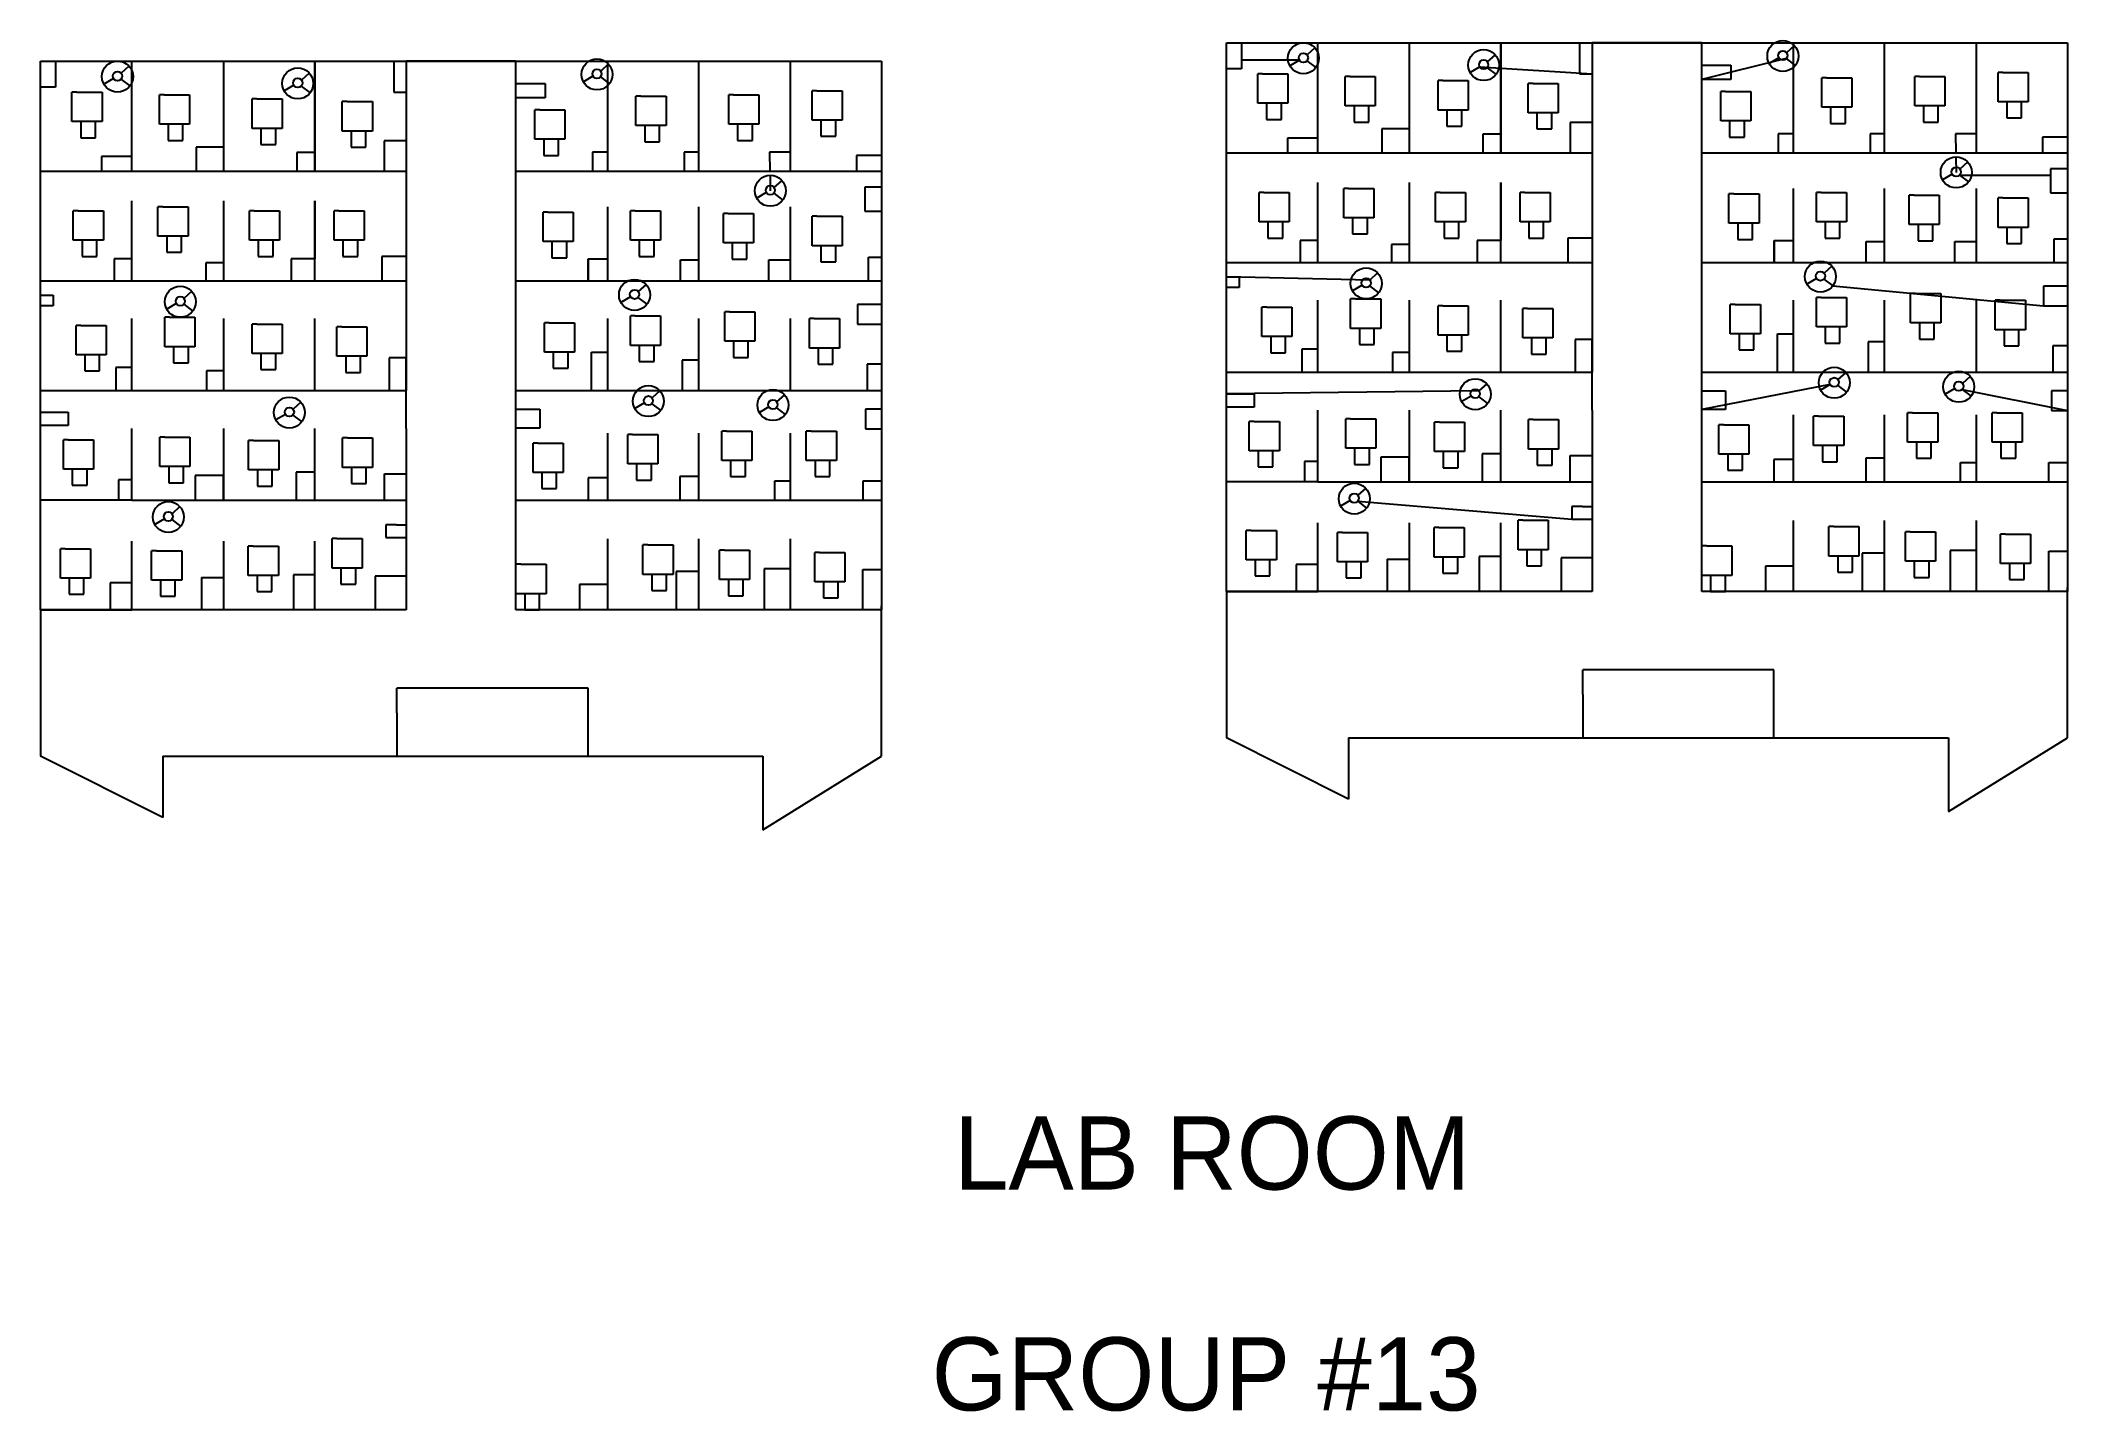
# Model space of a CAD drawing. Header units: inches. Extents: x -283 to 383, y -369 to 81.
import ezdxf

# ---------------------------------------------------------------- set-up
doc = ezdxf.new("R2010")
doc.units = ezdxf.units.IN
doc.header["$MEASUREMENT"] = 0

msp = doc.modelspace()

# ---------------------------------------------------------------- texts
at = {"color": 2, "insert": (17.27, -271.94), "char_height": 24, "width": 221.8315, "attachment_point": 1}
msp.add_mtext('LAB ROOM', dxfattribs=at)
at = {"color": 1, "insert": (9.89, -344.41), "char_height": 24, "width": 420.7631, "attachment_point": 1}
msp.add_mtext('GROUP #13', dxfattribs=at)

# ---------------------------------------------------------------- linework, layer by layer
for p, q in [((106.64, 80.31), (382.64, 80.31)), ((106.64, -99.69), (106.64, 80.31)), ((106.64, 80.31), (111.54, 80.31)), ((106.64, 80.31), (222.56, 80.31)), ((111.54, 80.31), (111.54, 71.79)), ((136.64, 44.31), (136.64, 80.31)), ((166.64, 80.31), (166.64, 44.31)), ((196.64, 44.31), (196.64, 80.31)), ((196.64, 80.31), (196.64, 44.31)), ((222.56, 80.31), (222.56, 70.21)), ((262.64, 80.31), (226.64, 80.31)), ((226.64, 80.31), (226.64, -27.69)), ((262.64, -99.69), (262.64, 80.31)), ((262.64, 80.31), (292.64, 80.31)), ((292.64, 80.31), (292.64, 44.31)), ((322.64, 44.31), (322.64, 80.31)), ((352.64, 80.31), (352.64, 44.31)), ((382.64, 80.31), (382.64, -99.69)), ((-282.52, 74.29), (-6.52, 74.29)), ((-282.52, -105.71), (-282.52, 74.29)), ((-282.52, 74.29), (-277.62, 74.29)), ((-282.52, 74.29), (-166.6, 74.29)), ((-277.62, 74.29), (-277.62, 65.77)), ((-252.52, 38.29), (-252.52, 74.29)), ((-222.52, 74.29), (-222.52, 38.29)), ((-192.52, 74.29), (-192.52, 38.29)), ((-192.52, 38.29), (-192.52, 74.29)), ((-166.6, 74.29), (-166.6, 64.19)), ((-126.52, 74.29), (-162.52, 74.29)), ((-162.52, 74.29), (-162.52, -33.71)), ((-126.52, -105.71), (-126.52, 74.29)), ((-126.52, 74.29), (-96.52, 74.29)), ((-96.15, 73.42), (-98.71, 71.1)), ((-96.52, 74.29), (-96.52, 38.29)), ((-66.52, 38.29), (-66.52, 74.29)), ((-36.52, 74.29), (-36.52, 38.29)), ((-6.52, 74.29), (-6.52, -105.71)), ((130.59, 74.68), (127.44, 72.84)), ((133.03, 74.43), (135.96, 72.22)), ((135.67, 78.7), (133.11, 76.38)), ((194.83, 76.46), (192.26, 74.14)), ((287.93, 75.42), (284.78, 73.57)), ((290.37, 75.17), (293.3, 72.95)), ((293.01, 79.43), (290.45, 77.11)), ((-258.58, 68.67), (-261.73, 66.82)), ((-256.14, 68.42), (-253.2, 66.21)), ((-253.5, 72.69), (-256.06, 70.37)), ((-194.34, 70.45), (-196.9, 68.13)), ((-126.52, 67.04), (-116.94, 67.04)), ((-116.94, 67.04), (-116.94, 62.34)), ((-101.23, 69.4), (-104.38, 67.56)), ((-98.79, 69.15), (-95.86, 66.94)), ((111.54, 71.79), (106.64, 71.79)), ((116.94, 60.53), (116.94, 70.2)), ((118.52, 70.2), (116.94, 70.2)), ((118.52, 70.2), (126.81, 70.2)), ((126.81, 70.2), (126.81, 60.53)), ((145.62, 59.64), (145.62, 69.3)), ((147.2, 69.3), (145.62, 69.3)), ((147.2, 69.3), (155.49, 69.3)), ((155.49, 69.3), (155.49, 59.64)), ((176.1, 58.29), (176.1, 67.96)), ((177.68, 67.96), (176.1, 67.96)), ((177.68, 67.96), (185.97, 67.96)), ((185.97, 67.96), (185.97, 58.29)), ((189.75, 72.45), (186.59, 70.6)), ((192.18, 72.19), (195.12, 69.98)), ((205.68, 57.4), (205.68, 67.06)), ((207.25, 67.06), (205.68, 67.06)), ((207.25, 67.06), (215.55, 67.06)), ((215.55, 67.06), (215.55, 57.4)), ((222.56, 70.21), (226.64, 70.21)), ((262.64, 73.05), (272.22, 73.05)), ((272.22, 68.35), (262.64, 68.35)), ((272.22, 73.05), (272.22, 68.35)), ((302.03, 59.19), (302.03, 68.85)), ((303.61, 68.85), (302.03, 68.85)), ((303.61, 68.85), (311.9, 68.85)), ((311.9, 68.85), (311.9, 59.19)), ((332.51, 59.64), (332.51, 69.3)), ((334.09, 69.3), (332.51, 69.3)), ((334.09, 69.3), (342.38, 69.3)), ((342.38, 69.3), (342.38, 59.64)), ((359.85, 60.98), (359.85, 70.64)), ((361.43, 70.64), (359.85, 70.64)), ((361.43, 70.64), (369.72, 70.64)), ((369.72, 70.64), (369.72, 60.98)), ((-277.62, 65.77), (-282.52, 65.77)), ((-272.23, 54.52), (-272.23, 64.18)), ((-270.65, 64.18), (-272.23, 64.18)), ((-270.65, 64.18), (-262.35, 64.18)), ((-262.35, 64.18), (-262.35, 54.52)), ((-243.54, 53.62), (-243.54, 63.29)), ((-241.96, 63.29), (-243.54, 63.29)), ((-241.96, 63.29), (-233.67, 63.29)), ((-233.67, 63.29), (-233.67, 53.62)), ((-213.07, 52.28), (-213.07, 61.94)), ((-211.49, 61.94), (-213.07, 61.94)), ((-211.49, 61.94), (-203.2, 61.94)), ((-203.2, 61.94), (-203.2, 52.28)), ((-199.42, 66.43), (-202.57, 64.58)), ((-196.98, 66.18), (-194.04, 63.97)), ((-183.49, 51.38), (-183.49, 61.05)), ((-181.91, 61.05), (-183.49, 61.05)), ((-181.91, 61.05), (-173.62, 61.05)), ((-173.62, 61.05), (-173.62, 51.38)), ((-166.6, 64.19), (-162.52, 64.19)), ((-116.94, 62.34), (-126.52, 62.34)), ((-87.13, 53.18), (-87.13, 62.84)), ((-85.55, 62.84), (-87.13, 62.84)), ((-85.55, 62.84), (-77.26, 62.84)), ((-77.26, 62.84), (-77.26, 53.18)), ((-56.65, 53.62), (-56.65, 63.29)), ((-55.08, 63.29), (-56.65, 63.29)), ((-55.08, 63.29), (-46.78, 63.29)), ((-46.78, 63.29), (-46.78, 53.62)), ((-29.32, 54.97), (-29.32, 64.63)), ((-27.74, 64.63), (-29.32, 64.63)), ((-27.74, 64.63), (-19.44, 64.63)), ((-19.44, 64.63), (-19.44, 54.97)), ((126.81, 60.53), (116.94, 60.53)), ((116.94, 60.53), (116.94, 60.53)), ((119.83, 60.53), (119.83, 55.24)), ((124.68, 55.24), (124.68, 60.53)), ((268.87, 54.71), (268.87, 64.38)), ((270.45, 64.38), (268.87, 64.38)), ((270.45, 64.38), (278.74, 64.38)), ((278.74, 64.38), (278.74, 54.71)), ((369.72, 60.98), (359.85, 60.98)), ((359.85, 60.98), (359.85, 60.98)), ((362.74, 60.98), (362.74, 55.69)), ((367.59, 55.69), (367.59, 60.98)), ((-262.35, 54.52), (-272.23, 54.52)), ((-272.23, 54.52), (-272.23, 54.52)), ((-269.34, 54.52), (-269.34, 49.23)), ((-264.48, 49.23), (-264.48, 54.52)), ((-233.67, 53.62), (-243.54, 53.62)), ((-243.54, 53.62), (-243.54, 53.62)), ((-240.65, 53.62), (-240.65, 48.33)), ((-235.8, 48.33), (-235.8, 53.62)), ((-120.3, 48.7), (-120.3, 58.36)), ((-118.72, 58.36), (-120.3, 58.36)), ((-118.72, 58.36), (-110.42, 58.36)), ((-110.42, 58.36), (-110.42, 48.7)), ((-46.78, 53.62), (-56.65, 53.62)), ((-56.65, 53.62), (-56.65, 53.62)), ((-53.77, 53.62), (-53.77, 48.33)), ((-48.91, 48.33), (-48.91, 53.62)), ((-19.44, 54.97), (-29.32, 54.97)), ((-29.32, 54.97), (-29.32, 54.97)), ((-26.43, 54.97), (-26.43, 49.68)), ((-21.57, 49.68), (-21.57, 54.97)), ((119.83, 55.24), (124.68, 55.24)), ((155.49, 59.64), (145.62, 59.64)), ((145.62, 59.64), (145.62, 59.64)), ((148.51, 59.64), (148.51, 54.35)), ((148.51, 54.35), (153.36, 54.35)), ((153.36, 54.35), (153.36, 59.64)), ((185.97, 58.29), (176.1, 58.29)), ((176.1, 58.29), (176.1, 58.29)), ((178.98, 58.29), (178.98, 53)), ((183.84, 53), (183.84, 58.29)), ((215.55, 57.4), (205.68, 57.4)), ((205.68, 57.4), (205.68, 57.4)), ((208.56, 57.4), (208.56, 52.11)), ((213.42, 52.11), (213.42, 57.4)), ((226.64, 54.18), (219.42, 54.18)), ((219.42, 54.18), (219.42, 44.31)), ((278.74, 54.71), (268.87, 54.71)), ((268.87, 54.71), (268.87, 54.71)), ((271.76, 54.71), (271.76, 49.42)), ((276.61, 49.42), (276.61, 54.71)), ((311.9, 59.19), (302.03, 59.19)), ((302.03, 59.19), (302.03, 59.19)), ((304.92, 59.19), (304.92, 53.9)), ((304.92, 53.9), (309.77, 53.9)), ((309.77, 53.9), (309.77, 59.19)), ((342.38, 59.64), (332.51, 59.64)), ((332.51, 59.64), (332.51, 59.64)), ((335.4, 59.64), (335.4, 54.35)), ((335.4, 54.35), (340.25, 54.35)), ((340.25, 54.35), (340.25, 59.64)), ((362.74, 55.69), (367.59, 55.69)), ((-269.34, 49.23), (-264.48, 49.23)), ((-240.65, 48.33), (-235.8, 48.33)), ((-203.2, 52.28), (-213.07, 52.28)), ((-213.07, 52.28), (-213.07, 52.28)), ((-210.18, 52.28), (-210.18, 46.99)), ((-210.18, 46.99), (-205.33, 46.99)), ((-205.33, 46.99), (-205.33, 52.28)), ((-173.62, 51.38), (-183.49, 51.38)), ((-183.49, 51.38), (-183.49, 51.38)), ((-180.6, 51.38), (-180.6, 46.09)), ((-175.75, 46.09), (-175.75, 51.38)), ((-162.52, 48.16), (-169.75, 48.16)), ((-169.75, 48.16), (-169.75, 38.29)), ((-110.42, 48.7), (-120.3, 48.7)), ((-120.3, 48.7), (-120.3, 48.7)), ((-117.41, 48.7), (-117.41, 43.41)), ((-112.55, 43.41), (-112.55, 48.7)), ((-77.26, 53.18), (-87.13, 53.18)), ((-87.13, 53.18), (-87.13, 53.18)), ((-84.24, 53.18), (-84.24, 47.88)), ((-84.24, 47.88), (-79.39, 47.88)), ((-79.39, 47.88), (-79.39, 53.18)), ((-53.77, 48.33), (-48.91, 48.33)), ((-26.43, 49.68), (-21.57, 49.68)), ((136.64, 49.07), (126.64, 49.07)), ((126.64, 49.07), (126.64, 44.31)), ((166.64, 52.13), (157.68, 52.13)), ((157.68, 52.13), (157.68, 44.31)), ((178.98, 53), (183.84, 53)), ((196.64, 50.43), (190.77, 50.43)), ((190.77, 50.43), (190.77, 44.31)), ((208.56, 52.11), (213.42, 52.11)), ((271.76, 49.42), (276.61, 49.42)), ((292.64, 50.5), (287.74, 50.5)), ((287.74, 50.5), (287.74, 44.31)), ((322.64, 50.5), (317.88, 50.5)), ((317.88, 50.5), (317.88, 44.31)), ((352.64, 50.5), (345.88, 50.5)), ((345.88, 50.5), (346, 44.31)), ((382.64, 49.42), (374.41, 49.42)), ((374.41, 49.42), (374.41, 44.31)), ((-252.52, 43.05), (-262.52, 43.05)), ((-262.52, 43.05), (-262.52, 38.29)), ((-222.52, 46.12), (-231.48, 46.12)), ((-231.48, 46.12), (-231.48, 38.29)), ((-192.52, 44.42), (-198.4, 44.42)), ((-198.4, 44.42), (-198.4, 38.29)), ((-180.6, 46.09), (-175.75, 46.09)), ((-117.41, 43.41), (-112.55, 43.41)), ((-96.52, 44.48), (-101.43, 44.48)), ((-101.43, 44.48), (-101.43, 38.29)), ((-66.52, 44.48), (-71.28, 44.48)), ((-71.28, 44.48), (-71.28, 38.29)), ((-36.52, 44.48), (-43.29, 44.48)), ((-43.29, 44.48), (-43.17, 38.29)), ((-6.52, 43.41), (-14.76, 43.41)), ((-14.76, 43.41), (-14.76, 38.29)), ((106.64, 8.31), (106.64, 44.31)), ((106.64, 44.31), (226.64, 44.31)), ((262.64, 44.31), (382.64, 44.31)), ((346.02, 42.92), (346.12, 37.83)), ((349.89, 41.25), (347.33, 38.93)), ((-282.52, 2.29), (-282.52, 38.29)), ((-282.52, 38.29), (-162.52, 38.29)), ((-126.52, 38.29), (-6.52, 38.29)), ((-43.14, 36.91), (-43.04, 31.82)), ((-39.27, 35.23), (-41.83, 32.92)), ((136.64, 8.31), (136.64, 34.52)), ((166.64, 34.52), (166.64, 8.31)), ((196.64, 8.31), (196.64, 34.52)), ((196.64, 34.52), (196.64, 15.48)), ((344.81, 37.23), (341.66, 35.39)), ((347.25, 36.98), (350.19, 34.77)), ((382.64, 39), (377.11, 39)), ((377.11, 39), (377.11, 31.08)), ((-252.52, 2.29), (-252.52, 28.5)), ((-222.52, 28.5), (-222.52, 2.29)), ((-192.52, 2.29), (-192.52, 28.5)), ((-192.52, 28.5), (-192.52, 9.46)), ((-44.35, 31.22), (-47.5, 29.37)), ((-41.91, 30.97), (-38.98, 28.76)), ((-6.52, 32.99), (-12.05, 32.99)), ((-12.05, 32.99), (-12.05, 25.07)), ((117.39, 21.58), (117.39, 31.25)), ((118.96, 31.25), (117.39, 31.25)), ((118.96, 31.25), (127.26, 31.25)), ((127.26, 31.25), (127.26, 21.58)), ((145.17, 22.92), (145.17, 32.59)), ((146.75, 32.59), (145.17, 32.59)), ((146.75, 32.59), (155.04, 32.59)), ((155.04, 32.59), (155.04, 22.92)), ((175.2, 21.58), (175.2, 31.25)), ((176.78, 31.25), (175.2, 31.25)), ((176.78, 31.25), (185.07, 31.25)), ((185.07, 31.25), (185.07, 21.58)), ((202.99, 21.58), (202.99, 31.25)), ((204.57, 31.25), (202.99, 31.25)), ((204.57, 31.25), (212.86, 31.25)), ((212.86, 31.25), (212.86, 21.58)), ((271.56, 21.13), (271.56, 30.8)), ((273.14, 30.8), (271.56, 30.8)), ((273.14, 30.8), (281.43, 30.8)), ((281.43, 30.8), (281.43, 21.13)), ((292.64, 32.59), (292.64, 8.31)), ((300.24, 21.58), (300.24, 31.25)), ((301.82, 31.25), (300.24, 31.25)), ((301.82, 31.25), (310.11, 31.25)), ((310.11, 31.25), (310.11, 21.58)), ((322.64, 8.31), (322.64, 32.59)), ((330.72, 20.69), (330.72, 30.35)), ((332.29, 30.35), (330.72, 30.35)), ((332.29, 30.35), (340.59, 30.35)), ((340.59, 30.35), (340.59, 20.69)), ((352.64, 32.59), (352.64, 8.31)), ((359.85, 19.79), (359.85, 29.45)), ((361.43, 29.45), (359.85, 29.45)), ((361.43, 29.45), (369.72, 29.45)), ((369.72, 29.45), (369.72, 19.79)), ((377.11, 31.08), (382.64, 31.08)), ((-271.78, 15.57), (-271.78, 25.23)), ((-270.2, 25.23), (-271.78, 25.23)), ((-270.2, 25.23), (-261.91, 25.23)), ((-261.91, 25.23), (-261.91, 15.57)), ((-243.99, 16.91), (-243.99, 26.58)), ((-242.41, 26.58), (-243.99, 26.58)), ((-242.41, 26.58), (-234.12, 26.58)), ((-234.12, 26.58), (-234.12, 16.91)), ((-213.96, 15.57), (-213.96, 25.23)), ((-212.38, 25.23), (-213.96, 25.23)), ((-212.38, 25.23), (-204.09, 25.23)), ((-204.09, 25.23), (-204.09, 15.57)), ((-186.18, 15.57), (-186.18, 25.23)), ((-184.6, 25.23), (-186.18, 25.23)), ((-184.6, 25.23), (-176.31, 25.23)), ((-176.31, 25.23), (-176.31, 15.57)), ((-117.61, 15.12), (-117.61, 24.78)), ((-116.03, 24.78), (-117.61, 24.78)), ((-116.03, 24.78), (-107.73, 24.78)), ((-107.73, 24.78), (-107.73, 15.12)), ((-96.52, 26.58), (-96.52, 2.29)), ((-88.92, 15.57), (-88.92, 25.23)), ((-87.34, 25.23), (-88.92, 25.23)), ((-87.34, 25.23), (-79.05, 25.23)), ((-79.05, 25.23), (-79.05, 15.57)), ((-66.52, 2.29), (-66.52, 26.58)), ((-58.45, 14.67), (-58.45, 24.34)), ((-56.87, 24.34), (-58.45, 24.34)), ((-56.87, 24.34), (-48.58, 24.34)), ((-48.58, 24.34), (-48.58, 14.67)), ((-36.52, 26.58), (-36.52, 2.29)), ((-29.32, 13.78), (-29.32, 23.44)), ((-27.74, 23.44), (-29.32, 23.44)), ((-27.74, 23.44), (-19.44, 23.44)), ((-19.44, 23.44), (-19.44, 13.78)), ((-12.05, 25.07), (-6.52, 25.07)), ((127.26, 21.58), (117.39, 21.58)), ((117.39, 21.58), (117.39, 21.58)), ((120.27, 21.58), (120.27, 16.29)), ((125.13, 16.29), (125.13, 21.58)), ((155.04, 22.92), (145.17, 22.92)), ((145.17, 22.92), (145.17, 22.92)), ((148.06, 22.92), (148.06, 17.63)), ((152.91, 17.63), (152.91, 22.92)), ((185.07, 21.58), (175.2, 21.58)), ((175.2, 21.58), (175.2, 21.58)), ((178.09, 21.58), (178.09, 16.29)), ((182.94, 16.29), (182.94, 21.58)), ((212.86, 21.58), (202.99, 21.58)), ((202.99, 21.58), (202.99, 21.58)), ((205.87, 21.58), (205.87, 16.29)), ((210.73, 16.29), (210.73, 21.58)), ((281.43, 21.13), (271.56, 21.13)), ((271.56, 21.13), (271.56, 21.13)), ((274.45, 21.13), (274.45, 15.84)), ((279.3, 15.84), (279.3, 21.13)), ((310.11, 21.58), (300.24, 21.58)), ((300.24, 21.58), (300.24, 21.58)), ((303.13, 21.58), (303.13, 16.29)), ((307.98, 16.29), (307.98, 21.58)), ((340.59, 20.69), (330.72, 20.69)), ((330.72, 20.69), (330.72, 20.69)), ((333.6, 20.69), (333.6, 15.4)), ((338.46, 15.4), (338.46, 20.69)), ((-261.91, 15.57), (-271.78, 15.57)), ((-271.78, 15.57), (-271.78, 15.57)), ((-268.89, 15.57), (-268.89, 10.28)), ((-264.04, 10.28), (-264.04, 15.57)), ((-234.12, 16.91), (-243.99, 16.91)), ((-243.99, 16.91), (-243.99, 16.91)), ((-241.1, 16.91), (-241.1, 11.62)), ((-236.25, 11.62), (-236.25, 16.91)), ((-204.09, 15.57), (-213.96, 15.57)), ((-213.96, 15.57), (-213.96, 15.57)), ((-211.07, 15.57), (-211.07, 10.28)), ((-206.22, 10.28), (-206.22, 15.57)), ((-176.31, 15.57), (-186.18, 15.57)), ((-186.18, 15.57), (-186.18, 15.57)), ((-183.29, 15.57), (-183.29, 10.28)), ((-178.44, 10.28), (-178.44, 15.57)), ((-107.73, 15.12), (-117.61, 15.12)), ((-117.61, 15.12), (-117.61, 15.12)), ((-114.72, 15.12), (-114.72, 9.83)), ((-109.86, 9.83), (-109.86, 15.12)), ((-79.05, 15.57), (-88.92, 15.57)), ((-88.92, 15.57), (-88.92, 15.57)), ((-86.03, 15.57), (-86.03, 10.28)), ((-81.18, 10.28), (-81.18, 15.57)), ((-48.58, 14.67), (-58.45, 14.67)), ((-58.45, 14.67), (-58.45, 14.67)), ((-55.56, 14.67), (-55.56, 9.38)), ((-50.71, 9.38), (-50.71, 14.67)), ((-19.44, 13.78), (-29.32, 13.78)), ((-29.32, 13.78), (-29.32, 13.78)), ((-26.43, 13.78), (-26.43, 8.49)), ((-21.57, 8.49), (-21.57, 13.78)), ((120.27, 16.29), (125.13, 16.29)), ((136.64, 15.48), (130.85, 15.48)), ((130.85, 15.48), (130.85, 8.31)), ((148.06, 17.63), (152.91, 17.63)), ((166.64, 14.13), (160.84, 14.13)), ((160.84, 14.13), (160.84, 8.31)), ((178.09, 16.29), (182.94, 16.29)), ((196.64, 15.48), (188.93, 15.48)), ((188.93, 15.48), (188.93, 8.31)), ((205.87, 16.29), (210.73, 16.29)), ((226.64, 16.29), (218.65, 16.29)), ((218.65, 16.29), (218.65, 8.31)), ((274.45, 15.84), (279.3, 15.84)), ((286.38, 15.46), (286.38, 8.31)), ((286.38, 8.31), (286.38, 15.46)), ((286.38, 15.46), (292.64, 15.46)), ((303.13, 16.29), (307.98, 16.29)), ((316.63, 8.31), (316.63, 15.16)), ((316.63, 15.16), (322.64, 15.16)), ((333.6, 15.4), (338.46, 15.4)), ((345.66, 8.31), (345.66, 15.16)), ((345.66, 15.16), (352.64, 15.16)), ((369.72, 19.79), (359.85, 19.79)), ((359.85, 19.79), (359.85, 19.79)), ((362.74, 19.79), (362.74, 14.5)), ((362.74, 14.5), (367.59, 14.5)), ((367.59, 14.5), (367.59, 19.79)), ((378.33, 8.31), (378.33, 16.06)), ((378.33, 16.06), (382.64, 16.06)), ((-268.89, 10.28), (-264.04, 10.28)), ((-252.52, 9.46), (-258.31, 9.46)), ((-258.31, 9.46), (-258.31, 2.29)), ((-241.1, 11.62), (-236.25, 11.62)), ((-222.52, 8.12), (-228.33, 8.12)), ((-228.33, 8.12), (-228.33, 2.29)), ((-211.07, 10.28), (-206.22, 10.28)), ((-192.52, 9.46), (-200.23, 9.46)), ((-200.23, 9.46), (-200.23, 2.29)), ((-183.29, 10.28), (-178.44, 10.28)), ((-162.52, 10.27), (-170.52, 10.27)), ((-170.52, 10.27), (-170.52, 2.29)), ((-114.72, 9.83), (-109.86, 9.83)), ((-102.78, 9.44), (-102.78, 2.29)), ((-102.78, 2.29), (-102.78, 9.44)), ((-102.78, 9.44), (-96.52, 9.44)), ((-86.03, 10.28), (-81.18, 10.28)), ((-72.54, 2.29), (-72.54, 9.14)), ((-72.54, 9.14), (-66.52, 9.14)), ((-55.56, 9.38), (-50.71, 9.38)), ((-43.5, 2.29), (-43.5, 9.14)), ((-43.5, 9.14), (-36.52, 9.14)), ((-26.43, 8.49), (-21.57, 8.49)), ((-10.84, 2.29), (-10.84, 10.05)), ((-10.84, 10.05), (-6.52, 10.05)), ((106.64, -27.69), (106.64, 8.31)), ((106.64, 8.31), (226.64, 8.31)), ((262.64, 8.31), (382.64, 8.31)), ((305.34, 7.07), (302.78, 4.75)), ((-282.52, -33.71), (-282.52, 2.29)), ((-282.52, 2.29), (-162.52, 2.29)), ((-126.52, 2.29), (-6.52, 2.29)), ((-83.82, 1.05), (-86.39, -1.27)), ((106.64, 3.6), (110.83, 3.6)), ((110.83, 0.11), (106.64, 0.11)), ((110.83, 3.6), (110.83, 0.11)), ((151.19, 0.81), (148.04, -1.03)), ((153.63, 0.56), (156.56, -1.65)), ((156.27, 4.83), (153.71, 2.51)), ((300.26, 3.05), (297.11, 1.2)), ((302.7, 2.8), (305.63, 0.59)), ((382.64, 0.48), (374.77, 0.48)), ((374.77, 0.48), (374.77, -5.98)), ((-282.52, -2.42), (-278.33, -2.42)), ((-278.33, -5.9), (-282.52, -5.9)), ((-278.33, -2.42), (-278.33, -5.9)), ((-237.97, -5.2), (-241.12, -7.05)), ((-235.53, -5.45), (-232.6, -7.66)), ((-232.89, -1.19), (-235.45, -3.51)), ((-88.91, -2.96), (-92.06, -4.81)), ((-86.47, -3.21), (-83.53, -5.42)), ((-6.52, -5.53), (-14.4, -5.53)), ((-14.4, -5.53), (-14.4, -11.99)), ((118.28, -16.03), (118.28, -6.36)), ((119.86, -6.36), (118.28, -6.36)), ((119.86, -6.36), (128.15, -6.36)), ((128.15, -6.36), (128.15, -16.03)), ((136.64, -27.69), (136.64, -4.1)), ((147.41, -13.34), (147.41, -3.68)), ((148.99, -3.68), (147.41, -3.68)), ((148.99, -3.68), (157.28, -3.68)), ((157.28, -3.68), (157.28, -13.34)), ((166.64, -4.1), (166.64, -27.69)), ((176.1, -15.58), (176.1, -5.91)), ((177.68, -5.91), (176.1, -5.91)), ((177.68, -5.91), (185.97, -5.91)), ((185.97, -5.91), (185.97, -15.58)), ((196.64, -27.69), (196.64, -4.1)), ((272, -15.13), (272, -5.47)), ((273.58, -5.47), (272, -5.47)), ((273.58, -5.47), (281.88, -5.47)), ((281.88, -5.47), (281.88, -15.13)), ((292.64, -4.1), (292.64, -27.69)), ((300.24, -12.89), (300.24, -3.23)), ((301.82, -3.23), (300.24, -3.23)), ((301.82, -3.23), (310.11, -3.23)), ((310.11, -3.23), (310.11, -12.89)), ((322.64, -27.69), (322.64, -4.1)), ((331.16, -11.55), (331.16, -1.88)), ((332.74, -1.88), (331.16, -1.88)), ((332.74, -1.88), (341.04, -1.88)), ((341.04, -1.88), (341.04, -11.55)), ((352.64, -4.1), (352.64, -27.69)), ((358.95, -13.79), (358.95, -4.12)), ((360.53, -4.12), (358.95, -4.12)), ((360.53, -4.12), (368.82, -4.12)), ((368.82, -4.12), (368.82, -13.79)), ((374.77, -5.98), (382.64, -5.98)), ((-270.88, -22.04), (-270.88, -12.38)), ((-269.3, -12.38), (-270.88, -12.38)), ((-269.3, -12.38), (-261.01, -12.38)), ((-261.01, -12.38), (-261.01, -22.04)), ((-252.52, -33.71), (-252.52, -10.11)), ((-241.75, -19.35), (-241.75, -9.69)), ((-240.17, -9.69), (-241.75, -9.69)), ((-240.17, -9.69), (-231.88, -9.69)), ((-231.88, -9.69), (-231.88, -19.35)), ((-222.52, -10.11), (-222.52, -33.71)), ((-213.07, -21.59), (-213.07, -11.93)), ((-211.49, -11.93), (-213.07, -11.93)), ((-211.49, -11.93), (-203.2, -11.93)), ((-203.2, -11.93), (-203.2, -21.59)), ((-192.52, -33.71), (-192.52, -10.11)), ((-185.28, -22.49), (-185.28, -12.82)), ((-183.7, -12.82), (-185.28, -12.82)), ((-183.7, -12.82), (-175.41, -12.82)), ((-175.41, -12.82), (-175.41, -22.49)), ((-117.16, -21.14), (-117.16, -11.48)), ((-115.58, -11.48), (-117.16, -11.48)), ((-115.58, -11.48), (-107.29, -11.48)), ((-107.29, -11.48), (-107.29, -21.14)), ((-96.52, -10.11), (-96.52, -33.71)), ((-88.92, -18.91), (-88.92, -9.24)), ((-87.34, -9.24), (-88.92, -9.24)), ((-87.34, -9.24), (-79.05, -9.24)), ((-79.05, -9.24), (-79.05, -18.91)), ((-66.52, -33.71), (-66.52, -10.11)), ((-58, -17.56), (-58, -7.9)), ((-56.42, -7.9), (-58, -7.9)), ((-56.42, -7.9), (-48.13, -7.9)), ((-48.13, -7.9), (-48.13, -17.56)), ((-36.52, -10.11), (-36.52, -33.71)), ((-30.21, -19.8), (-30.21, -10.14)), ((-28.63, -10.14), (-30.21, -10.14)), ((-28.63, -10.14), (-20.34, -10.14)), ((-20.34, -10.14), (-20.34, -19.8)), ((-14.4, -11.99), (-6.52, -11.99)), ((203.88, -16.47), (203.88, -6.81)), ((205.46, -6.81), (203.88, -6.81)), ((205.46, -6.81), (213.75, -6.81)), ((213.75, -6.81), (213.75, -16.47)), ((310.11, -12.89), (300.24, -12.89)), ((300.24, -12.89), (300.24, -12.89)), ((303.13, -12.89), (303.13, -18.18)), ((307.98, -18.18), (307.98, -12.89)), ((341.04, -11.55), (331.16, -11.55)), ((331.16, -11.55), (331.16, -11.55)), ((334.05, -11.55), (334.05, -16.84)), ((338.91, -16.84), (338.91, -11.55)), ((-231.88, -19.35), (-241.75, -19.35)), ((-241.75, -19.35), (-241.75, -19.35)), ((-238.86, -19.35), (-238.86, -24.64)), ((-234.01, -24.64), (-234.01, -19.35)), ((-79.05, -18.91), (-88.92, -18.91)), ((-88.92, -18.91), (-88.92, -18.91)), ((-86.03, -18.91), (-86.03, -24.2)), ((-81.18, -24.2), (-81.18, -18.91)), ((-48.13, -17.56), (-58, -17.56)), ((-58, -17.56), (-58, -17.56)), ((-55.11, -17.56), (-55.11, -22.85)), ((-50.26, -22.85), (-50.26, -17.56)), ((-20.34, -19.8), (-30.21, -19.8)), ((-30.21, -19.8), (-30.21, -19.8)), ((-27.32, -19.8), (-27.32, -25.09)), ((-22.47, -25.09), (-22.47, -19.8)), ((128.15, -16.03), (118.28, -16.03)), ((118.28, -16.03), (118.28, -16.03)), ((121.17, -16.03), (121.17, -21.32)), ((126.02, -21.32), (126.02, -16.03)), ((157.28, -13.34), (147.41, -13.34)), ((147.41, -13.34), (147.41, -13.34)), ((150.3, -13.34), (150.3, -18.63)), ((150.3, -18.63), (155.15, -18.63)), ((155.15, -18.63), (155.15, -13.34)), ((185.97, -15.58), (176.1, -15.58)), ((176.1, -15.58), (176.1, -15.58)), ((178.98, -15.58), (178.98, -20.87)), ((183.84, -20.87), (183.84, -15.58)), ((213.75, -16.47), (203.88, -16.47)), ((203.88, -16.47), (203.88, -16.47)), ((206.77, -16.47), (206.77, -21.76)), ((211.62, -21.76), (211.62, -16.47)), ((226.64, -16.97), (221.08, -16.97)), ((221.08, -16.97), (221.08, -27.69)), ((226.64, -27.69), (226.64, -16.97)), ((281.88, -15.13), (272, -15.13)), ((272, -15.13), (272, -15.13)), ((274.89, -15.13), (274.89, -20.42)), ((279.75, -20.42), (279.75, -15.13)), ((287.44, -27.69), (287.44, -15.13)), ((287.44, -15.13), (292.64, -15.13)), ((303.13, -18.18), (307.98, -18.18)), ((322.64, -17.76), (317.24, -17.76)), ((317.24, -17.76), (317.24, -27.69)), ((334.05, -16.84), (338.91, -16.84)), ((368.82, -13.79), (358.95, -13.79)), ((358.95, -13.79), (358.95, -13.79)), ((361.84, -13.79), (361.84, -19.08)), ((361.84, -19.08), (366.69, -19.08)), ((366.69, -19.08), (366.69, -13.79)), ((382.64, -19.08), (377.87, -19.08)), ((377.87, -19.08), (377.87, -27.69)), ((-261.01, -22.04), (-270.88, -22.04)), ((-270.88, -22.04), (-270.88, -22.04)), ((-267.99, -22.04), (-267.99, -27.33)), ((-263.14, -27.33), (-263.14, -22.04)), ((-252.52, -26.22), (-257.77, -26.22)), ((-257.77, -26.22), (-257.77, -33.71)), ((-238.86, -24.64), (-234.01, -24.64)), ((-203.2, -21.59), (-213.07, -21.59)), ((-213.07, -21.59), (-213.07, -21.59)), ((-210.18, -21.59), (-210.18, -26.88)), ((-205.33, -26.88), (-205.33, -21.59)), ((-175.41, -22.49), (-185.28, -22.49)), ((-185.28, -22.49), (-185.28, -22.49)), ((-182.39, -22.49), (-182.39, -27.78)), ((-177.54, -27.78), (-177.54, -22.49)), ((-162.52, -22.98), (-168.09, -22.98)), ((-168.09, -22.98), (-168.09, -33.71)), ((-162.52, -33.71), (-162.52, -22.98)), ((-107.29, -21.14), (-117.16, -21.14)), ((-117.16, -21.14), (-117.16, -21.14)), ((-114.27, -21.14), (-114.27, -26.44)), ((-114.27, -26.44), (-109.42, -26.44)), ((-109.42, -26.44), (-109.42, -21.14)), ((-101.72, -33.71), (-101.72, -21.14)), ((-101.72, -21.14), (-96.52, -21.14)), ((-86.03, -24.2), (-81.18, -24.2)), ((-66.52, -23.77), (-71.92, -23.77)), ((-71.92, -23.77), (-71.92, -33.71)), ((-55.11, -22.85), (-50.26, -22.85)), ((-27.32, -25.09), (-22.47, -25.09)), ((-6.52, -25.09), (-11.3, -25.09)), ((-11.3, -25.09), (-11.3, -33.71)), ((121.17, -21.32), (126.02, -21.32)), ((136.64, -20.21), (131.39, -20.21)), ((131.39, -20.21), (131.39, -27.69)), ((166.64, -21.29), (161.11, -21.29)), ((161.11, -21.29), (161.11, -27.69)), ((178.98, -20.87), (183.84, -20.87)), ((196.64, -27.69), (196.64, -20.75)), ((206.77, -21.76), (211.62, -21.76)), ((274.89, -20.42), (279.75, -20.42)), ((-267.99, -27.33), (-263.14, -27.33)), ((-222.52, -27.3), (-228.06, -27.3)), ((-228.06, -27.3), (-228.06, -33.71)), ((-210.18, -26.88), (-205.33, -26.88)), ((-192.52, -33.71), (-192.52, -26.76)), ((-182.39, -27.78), (-177.54, -27.78)), ((106.64, -63.69), (106.64, -27.69)), ((106.64, -27.69), (226.64, -27.69)), ((192.07, -31.53), (189.51, -33.85)), ((226.64, -40.22), (226.64, -27.69)), ((262.64, -27.69), (382.64, -27.69)), ((304.79, -31.8), (301.64, -33.65)), ((307.23, -32.06), (310.17, -34.27)), ((309.87, -27.79), (307.31, -30.11)), ((345.67, -33.1), (342.52, -34.95)), ((350.75, -29.09), (348.19, -31.41)), ((-282.52, -69.71), (-282.52, -33.71)), ((-282.52, -33.71), (-162.52, -33.71)), ((-197.09, -37.55), (-199.66, -39.87)), ((-162.52, -46.24), (-162.52, -33.71)), ((-126.52, -33.71), (-6.52, -33.71)), ((-126.52, -39.87), (-118.7, -39.87)), ((-118.7, -39.87), (-118.7, -46.04)), ((-84.37, -37.82), (-87.52, -39.67)), ((-81.93, -38.07), (-79, -40.28)), ((-79.29, -33.8), (-81.85, -36.12)), ((-43.49, -39.11), (-46.64, -40.96)), ((-41.05, -39.37), (-38.12, -41.58)), ((-38.41, -35.1), (-40.97, -37.42)), ((-6.52, -39.87), (-11.75, -39.87)), ((-11.75, -39.87), (-11.75, -46.33)), ((106.64, -34.82), (115.71, -34.82)), ((115.71, -39.23), (106.64, -39.23)), ((115.71, -34.82), (115.71, -39.23)), ((186.99, -35.55), (183.84, -37.39)), ((189.43, -35.8), (192.36, -38.01)), ((262.64, -33.86), (270.47, -33.86)), ((270.47, -33.86), (270.47, -40.02)), ((348.11, -33.35), (351.04, -35.56)), ((382.64, -33.86), (377.41, -33.86)), ((377.41, -33.86), (377.41, -40.32)), ((-282.52, -40.83), (-273.45, -40.83)), ((-273.45, -45.25), (-282.52, -45.25)), ((-273.45, -40.83), (-273.45, -45.25)), ((-252.52, -69.71), (-252.52, -46.24)), ((-222.52, -46.24), (-222.52, -69.71)), ((-202.18, -41.56), (-205.33, -43.41)), ((-199.74, -41.81), (-196.8, -44.02)), ((-192.52, -69.71), (-192.52, -46.24)), ((-192.52, -69.71), (-192.52, -46.24)), ((-162.52, -46.24), (-162.52, -105.71)), ((-118.7, -46.04), (-126.52, -46.04)), ((-11.75, -46.33), (-6.52, -46.33)), ((114.15, -53.52), (114.15, -43.86)), ((115.73, -43.86), (114.15, -43.86)), ((115.73, -43.86), (124.02, -43.86)), ((124.02, -43.86), (124.02, -53.52)), ((136.64, -63.69), (136.64, -40.22)), ((145.8, -52.68), (145.8, -43.02)), ((147.38, -43.02), (145.8, -43.02)), ((147.38, -43.02), (155.68, -43.02)), ((155.68, -43.02), (155.68, -52.68)), ((166.64, -40.22), (166.64, -63.69)), ((174.94, -53.8), (174.94, -44.14)), ((176.51, -44.14), (174.94, -44.14)), ((176.51, -44.14), (184.81, -44.14)), ((184.81, -44.14), (184.81, -53.8)), ((196.64, -63.69), (196.64, -40.22)), ((196.64, -63.69), (196.64, -40.22)), ((205.75, -52.96), (205.75, -43.3)), ((207.33, -43.3), (205.75, -43.3)), ((207.33, -43.3), (215.62, -43.3)), ((215.62, -43.3), (215.62, -52.96)), ((226.64, -40.22), (226.64, -99.69)), ((270.47, -40.02), (262.64, -40.02)), ((268.26, -54.61), (268.26, -44.95)), ((269.84, -44.95), (268.26, -44.95)), ((269.84, -44.95), (278.13, -44.95)), ((278.13, -44.95), (278.13, -54.61)), ((292.64, -41.72), (292.64, -63.69)), ((299.35, -51.81), (299.35, -42.15)), ((300.93, -42.15), (299.35, -42.15)), ((300.93, -42.15), (309.22, -42.15)), ((309.22, -42.15), (309.22, -51.81)), ((322.64, -63.69), (322.64, -41.72)), ((330.19, -50.68), (330.19, -41.02)), ((331.77, -41.02), (330.19, -41.02)), ((331.77, -41.02), (340.06, -41.02)), ((340.06, -41.02), (340.06, -50.68)), ((352.64, -41.72), (352.64, -63.69)), ((357.92, -50.68), (357.92, -41.02)), ((359.5, -41.02), (357.92, -41.02)), ((359.5, -41.02), (367.79, -41.02)), ((367.79, -41.02), (367.79, -50.68)), ((377.41, -40.32), (382.64, -40.32)), ((-275.01, -59.53), (-275.01, -49.87)), ((-273.43, -49.87), (-275.01, -49.87)), ((-273.43, -49.87), (-265.14, -49.87)), ((-265.14, -49.87), (-265.14, -59.53)), ((-243.36, -58.69), (-243.36, -49.03)), ((-241.78, -49.03), (-243.36, -49.03)), ((-241.78, -49.03), (-233.49, -49.03)), ((-233.49, -49.03), (-233.49, -58.69)), ((-214.23, -59.81), (-214.23, -50.15)), ((-212.65, -50.15), (-214.23, -50.15)), ((-212.65, -50.15), (-204.36, -50.15)), ((-204.36, -50.15), (-204.36, -59.81)), ((-183.42, -58.97), (-183.42, -49.31)), ((-181.84, -49.31), (-183.42, -49.31)), ((-181.84, -49.31), (-173.54, -49.31)), ((-173.54, -49.31), (-173.54, -58.97)), ((-120.91, -60.62), (-120.91, -50.96)), ((-119.33, -50.96), (-120.91, -50.96)), ((-119.33, -50.96), (-111.03, -50.96)), ((-111.03, -50.96), (-111.03, -60.62)), ((-96.52, -47.73), (-96.52, -69.71)), ((-89.81, -57.83), (-89.81, -48.16)), ((-88.23, -48.16), (-89.81, -48.16)), ((-88.23, -48.16), (-79.94, -48.16)), ((-79.94, -48.16), (-79.94, -57.83)), ((-66.52, -69.71), (-66.52, -47.73)), ((-58.97, -56.7), (-58.97, -47.03)), ((-57.39, -47.03), (-58.97, -47.03)), ((-57.39, -47.03), (-49.1, -47.03)), ((-49.1, -47.03), (-49.1, -56.7)), ((-36.52, -47.73), (-36.52, -69.71)), ((-31.24, -56.7), (-31.24, -47.03)), ((-29.66, -47.03), (-31.24, -47.03)), ((-29.66, -47.03), (-21.37, -47.03)), ((-21.37, -47.03), (-21.37, -56.7)), ((155.68, -52.68), (145.8, -52.68)), ((145.8, -52.68), (145.8, -52.68)), ((148.69, -52.68), (148.69, -57.97)), ((153.55, -57.97), (153.55, -52.68)), ((215.62, -52.96), (205.75, -52.96)), ((205.75, -52.96), (205.75, -52.96)), ((208.64, -52.96), (208.64, -58.25)), ((213.49, -58.25), (213.49, -52.96)), ((309.22, -51.81), (299.35, -51.81)), ((299.35, -51.81), (299.35, -51.81)), ((302.24, -51.81), (302.24, -57.1)), ((307.09, -57.1), (307.09, -51.81)), ((340.06, -50.68), (330.19, -50.68)), ((330.19, -50.68), (330.19, -50.68)), ((333.08, -50.68), (333.08, -55.97)), ((337.93, -55.97), (337.93, -50.68)), ((367.79, -50.68), (357.92, -50.68)), ((357.92, -50.68), (357.92, -50.68)), ((360.81, -50.68), (360.81, -55.97)), ((365.66, -55.97), (365.66, -50.68)), ((-265.14, -59.53), (-275.01, -59.53)), ((-275.01, -59.53), (-275.01, -59.53)), ((-272.12, -59.53), (-272.12, -64.82)), ((-267.27, -64.82), (-267.27, -59.53)), ((-233.49, -58.69), (-243.36, -58.69)), ((-243.36, -58.69), (-243.36, -58.69)), ((-240.47, -58.69), (-240.47, -63.99)), ((-235.62, -63.99), (-235.62, -58.69)), ((-204.36, -59.81), (-214.23, -59.81)), ((-214.23, -59.81), (-214.23, -59.81)), ((-211.34, -59.81), (-211.34, -65.1)), ((-206.49, -65.1), (-206.49, -59.81)), ((-173.54, -58.97), (-183.42, -58.97)), ((-183.42, -58.97), (-183.42, -58.97)), ((-180.53, -58.97), (-180.53, -64.27)), ((-175.67, -64.27), (-175.67, -58.97)), ((-79.94, -57.83), (-89.81, -57.83)), ((-89.81, -57.83), (-89.81, -57.83)), ((-86.93, -57.83), (-86.93, -63.12)), ((-82.07, -63.12), (-82.07, -57.83)), ((-49.1, -56.7), (-58.97, -56.7)), ((-58.97, -56.7), (-58.97, -56.7)), ((-56.08, -56.7), (-56.08, -61.99)), ((-51.23, -61.99), (-51.23, -56.7)), ((-21.37, -56.7), (-31.24, -56.7)), ((-31.24, -56.7), (-31.24, -56.7)), ((-28.35, -56.7), (-28.35, -61.99)), ((-23.5, -61.99), (-23.5, -56.7)), ((124.02, -53.52), (114.15, -53.52)), ((114.15, -53.52), (114.15, -53.52)), ((117.04, -53.52), (117.04, -58.81)), ((117.04, -58.81), (121.89, -58.81)), ((121.89, -58.81), (121.89, -53.52)), ((136.64, -56.98), (132.21, -56.98)), ((132.21, -56.98), (132.21, -63.69)), ((148.69, -57.97), (153.55, -57.97)), ((166.64, -55.64), (157.33, -55.64)), ((157.33, -55.64), (157.33, -63.69)), ((166.64, -63.69), (166.64, -55.64)), ((184.81, -53.8), (174.94, -53.8)), ((174.94, -53.8), (174.94, -53.8)), ((177.82, -53.8), (177.82, -59.09)), ((177.82, -59.09), (182.68, -59.09)), ((182.68, -59.09), (182.68, -53.8)), ((196.64, -54.56), (190.56, -54.56)), ((190.56, -54.56), (190.56, -63.69)), ((208.64, -58.25), (213.49, -58.25)), ((219.46, -63.69), (219.46, -55.1)), ((219.46, -55.1), (226.64, -55.1)), ((278.13, -54.61), (268.26, -54.61)), ((268.26, -54.61), (268.26, -54.61)), ((271.15, -54.61), (271.15, -59.9)), ((276, -59.9), (276, -54.61)), ((292.64, -56.38), (286.31, -56.38)), ((286.31, -56.38), (286.31, -63.69)), ((302.24, -57.1), (307.09, -57.1)), ((322.64, -55.97), (316.48, -55.97)), ((316.48, -55.97), (316.48, -63.69)), ((333.08, -55.97), (337.93, -55.97)), ((347.56, -63.69), (347.56, -57.31)), ((347.56, -57.31), (352.64, -57.31)), ((360.81, -55.97), (365.66, -55.97)), ((376.57, -63.69), (376.57, -57.31)), ((376.57, -57.31), (382.64, -57.31)), ((-272.12, -64.82), (-267.27, -64.82)), ((-252.52, -63), (-256.96, -63)), ((-256.96, -63), (-256.96, -69.71)), ((-240.47, -63.99), (-235.62, -63.99)), ((-222.52, -61.65), (-231.83, -61.65)), ((-231.83, -61.65), (-231.83, -69.71)), ((-222.52, -69.71), (-222.52, -61.65)), ((-211.34, -65.1), (-206.49, -65.1)), ((-192.52, -60.57), (-198.61, -60.57)), ((-198.61, -60.57), (-198.61, -69.71)), ((-180.53, -64.27), (-175.67, -64.27)), ((-169.7, -69.71), (-169.7, -61.11)), ((-169.7, -61.11), (-162.52, -61.11)), ((-111.03, -60.62), (-120.91, -60.62)), ((-120.91, -60.62), (-120.91, -60.62)), ((-118.02, -60.62), (-118.02, -65.92)), ((-118.02, -65.92), (-113.16, -65.92)), ((-113.16, -65.92), (-113.16, -60.62)), ((-96.52, -62.39), (-102.85, -62.39)), ((-102.85, -62.39), (-102.85, -69.71)), ((-86.93, -63.12), (-82.07, -63.12)), ((-66.52, -61.99), (-72.68, -61.99)), ((-72.68, -61.99), (-72.68, -69.71)), ((-56.08, -61.99), (-51.23, -61.99)), ((-41.6, -69.71), (-41.6, -63.33)), ((-41.6, -63.33), (-36.52, -63.33)), ((-28.35, -61.99), (-23.5, -61.99)), ((-12.59, -69.71), (-12.59, -63.33)), ((-12.59, -63.33), (-6.52, -63.33)), ((106.64, -99.69), (106.64, -63.69)), ((106.64, -99.69), (106.64, -63.69)), ((136.64, -63.69), (106.64, -63.69)), ((136.64, -63.69), (226.64, -63.69)), ((152.35, -65.81), (149.79, -68.13)), ((262.64, -63.69), (382.64, -63.69)), ((271.15, -59.9), (276, -59.9)), ((-282.52, -105.71), (-282.52, -69.71)), ((-282.52, -105.71), (-282.52, -69.71)), ((-252.52, -69.71), (-282.52, -69.71)), ((-252.52, -69.71), (-162.52, -69.71)), ((-236.81, -71.83), (-239.37, -74.15)), ((-126.52, -69.71), (-6.52, -69.71)), ((147.27, -69.83), (144.12, -71.68)), ((149.71, -70.08), (152.64, -72.29)), ((223.49, -71.79), (220, -71.79)), ((220, -71.79), (220, -75.98)), ((223.49, -71.79), (226.64, -71.79)), ((-241.89, -75.84), (-245.04, -77.69)), ((-239.45, -76.09), (-236.52, -78.31)), ((-165.67, -77.81), (-169.16, -77.81)), ((-169.16, -77.81), (-169.16, -81.99)), ((-165.67, -77.81), (-162.52, -77.81)), ((113.15, -89.29), (113.15, -79.63)), ((114.73, -79.63), (113.15, -79.63)), ((114.73, -79.63), (123.02, -79.63)), ((123.02, -79.63), (123.02, -89.29)), ((136.64, -99.69), (136.64, -77.11)), ((166.64, -77.11), (166.64, -99.69)), ((174.82, -88.41), (174.82, -78.74)), ((176.4, -78.74), (174.82, -78.74)), ((176.4, -78.74), (184.7, -78.74)), ((184.7, -78.74), (184.7, -88.41)), ((196.64, -99.69), (196.64, -77.11)), ((202.33, -85.97), (202.33, -76.31)), ((203.91, -76.31), (202.33, -76.31)), ((203.91, -76.31), (212.21, -76.31)), ((212.21, -76.31), (212.21, -85.97)), ((220, -75.98), (226.64, -75.98)), ((292.64, -76.44), (292.64, -99.69)), ((304.34, -88.06), (304.34, -78.39)), ((305.92, -78.39), (304.34, -78.39)), ((305.92, -78.39), (314.22, -78.39)), ((314.22, -78.39), (314.22, -88.06)), ((322.64, -99.69), (322.64, -76.44)), ((352.64, -76.44), (352.64, -99.69)), ((-276.01, -95.31), (-276.01, -85.64)), ((-274.43, -85.64), (-276.01, -85.64)), ((-274.43, -85.64), (-266.14, -85.64)), ((-266.14, -85.64), (-266.14, -95.31)), ((-252.52, -105.71), (-252.52, -83.12)), ((-246.06, -95.97), (-246.06, -86.31)), ((-244.48, -86.31), (-246.06, -86.31)), ((-244.48, -86.31), (-236.19, -86.31)), ((-236.19, -86.31), (-236.19, -95.97)), ((-222.52, -83.12), (-222.52, -105.71)), ((-214.34, -94.42), (-214.34, -84.76)), ((-212.76, -84.76), (-214.34, -84.76)), ((-212.76, -84.76), (-204.47, -84.76)), ((-204.47, -84.76), (-204.47, -94.42)), ((-192.52, -105.71), (-192.52, -83.12)), ((-186.83, -91.98), (-186.83, -82.32)), ((-185.25, -82.32), (-186.83, -82.32)), ((-185.25, -82.32), (-176.96, -82.32)), ((-176.96, -82.32), (-176.96, -91.98)), ((-169.16, -81.99), (-162.52, -81.99)), ((-96.52, -82.45), (-96.52, -105.71)), ((-84.82, -94.07), (-84.82, -84.41)), ((-83.24, -84.41), (-84.82, -84.41)), ((-83.24, -84.41), (-74.95, -84.41)), ((-74.95, -84.41), (-74.95, -94.07)), ((-66.52, -105.71), (-66.52, -82.45)), ((-59.7, -95.78), (-59.7, -86.11)), ((-58.12, -86.11), (-59.7, -86.11)), ((-58.12, -86.11), (-49.82, -86.11)), ((-49.82, -86.11), (-49.82, -95.78)), ((-36.52, -82.45), (-36.52, -105.71)), ((143.1, -89.96), (143.1, -80.29)), ((144.68, -80.29), (143.1, -80.29)), ((144.68, -80.29), (152.97, -80.29)), ((152.97, -80.29), (152.97, -89.96)), ((212.21, -85.97), (202.33, -85.97)), ((202.33, -85.97), (202.33, -85.97)), ((205.22, -85.97), (205.22, -91.26)), ((210.08, -91.26), (210.08, -85.97)), ((262.64, -94.4), (262.64, -84.74)), ((264.22, -84.74), (262.64, -84.74)), ((262.64, -94.4), (262.64, -84.74)), ((264.22, -84.74), (262.64, -84.74)), ((262.64, -94.4), (262.64, -84.74)), ((264.22, -84.74), (262.64, -84.74)), ((264.22, -84.74), (272.51, -84.74)), ((264.22, -84.74), (272.51, -84.74)), ((264.22, -84.74), (272.51, -84.74)), ((272.51, -84.74), (272.51, -94.4)), ((272.51, -84.74), (272.51, -94.4)), ((272.51, -84.74), (272.51, -94.4)), ((329.47, -89.76), (329.47, -80.1)), ((331.05, -80.1), (329.47, -80.1)), ((331.05, -80.1), (339.34, -80.1)), ((339.34, -80.1), (339.34, -89.76)), ((352.64, -86.21), (344.1, -86.21)), ((344.1, -86.21), (344.1, -99.69)), ((360.69, -90.49), (360.69, -80.83)), ((362.27, -80.83), (360.69, -80.83)), ((362.27, -80.83), (370.56, -80.83)), ((370.56, -80.83), (370.56, -90.49)), ((376.5, -99.69), (376.5, -86.43)), ((376.5, -86.43), (382.64, -86.43)), ((-176.96, -91.98), (-186.83, -91.98)), ((-186.83, -91.98), (-186.83, -91.98)), ((-183.94, -91.98), (-183.94, -97.27)), ((-179.09, -97.27), (-179.09, -91.98)), ((-126.52, -100.42), (-126.52, -90.75)), ((-124.94, -90.75), (-126.52, -90.75)), ((-126.52, -100.42), (-126.52, -90.75)), ((-124.94, -90.75), (-126.52, -90.75)), ((-126.52, -100.42), (-126.52, -90.75)), ((-124.94, -90.75), (-126.52, -90.75)), ((-124.94, -90.75), (-116.65, -90.75)), ((-124.94, -90.75), (-116.65, -90.75)), ((-124.94, -90.75), (-116.65, -90.75)), ((-116.65, -90.75), (-116.65, -100.42)), ((-116.65, -90.75), (-116.65, -100.42)), ((-116.65, -90.75), (-116.65, -100.42)), ((-66.52, -93.11), (-73.89, -93.11)), ((-73.89, -93.11), (-73.89, -105.71)), ((-36.52, -92.22), (-45.06, -92.22)), ((-45.06, -92.22), (-45.06, -105.71)), ((-28.47, -96.51), (-28.47, -86.84)), ((-26.89, -86.84), (-28.47, -86.84)), ((-26.89, -86.84), (-18.6, -86.84)), ((-18.6, -86.84), (-18.6, -96.51)), ((-12.66, -105.71), (-12.66, -92.44)), ((-12.66, -92.44), (-6.52, -92.44)), ((123.02, -89.29), (113.15, -89.29)), ((113.15, -89.29), (113.15, -89.29)), ((116.04, -89.29), (116.04, -94.58)), ((120.89, -94.58), (120.89, -89.29)), ((136.64, -90.84), (129.5, -90.84)), ((129.5, -90.84), (129.5, -99.69)), ((152.97, -89.96), (143.1, -89.96)), ((143.1, -89.96), (143.1, -89.96)), ((145.99, -89.96), (145.99, -95.25)), ((150.84, -95.25), (150.84, -89.96)), ((159.44, -89.05), (159.44, -99.69)), ((159.44, -89.05), (166.64, -89.05)), ((184.7, -88.41), (174.82, -88.41)), ((174.82, -88.41), (174.82, -88.41)), ((177.71, -88.41), (177.71, -93.7)), ((182.57, -93.7), (182.57, -88.41)), ((196.64, -88.16), (189.61, -88.16)), ((189.61, -88.16), (189.61, -99.69)), ((205.22, -91.26), (210.08, -91.26)), ((226.64, -88.61), (216.44, -88.61)), ((216.44, -88.61), (216.44, -99.69)), ((292.64, -91.34), (283.54, -91.34)), ((283.54, -91.34), (283.54, -99.69)), ((314.22, -88.06), (304.34, -88.06)), ((304.34, -88.06), (304.34, -88.06)), ((307.23, -88.06), (307.23, -93.35)), ((312.09, -93.35), (312.09, -88.06)), ((322.64, -87.1), (315.27, -87.1)), ((315.27, -87.1), (315.27, -99.69)), ((339.34, -89.76), (329.47, -89.76)), ((329.47, -89.76), (329.47, -89.76)), ((332.36, -89.76), (332.36, -95.05)), ((337.21, -95.05), (337.21, -89.76)), ((370.56, -90.49), (360.69, -90.49)), ((360.69, -90.49), (360.69, -90.49)), ((363.58, -90.49), (363.58, -95.78)), ((368.43, -95.78), (368.43, -90.49)), ((-266.14, -95.31), (-276.01, -95.31)), ((-276.01, -95.31), (-276.01, -95.31)), ((-273.12, -95.31), (-273.12, -100.6)), ((-268.27, -100.6), (-268.27, -95.31)), ((-252.52, -96.85), (-259.67, -96.85)), ((-259.67, -96.85), (-259.67, -105.71)), ((-236.19, -95.97), (-246.06, -95.97)), ((-246.06, -95.97), (-246.06, -95.97)), ((-243.17, -95.97), (-243.17, -101.26)), ((-238.32, -101.26), (-238.32, -95.97)), ((-229.72, -95.07), (-229.72, -105.71)), ((-229.72, -95.07), (-222.52, -95.07)), ((-204.47, -94.42), (-214.34, -94.42)), ((-214.34, -94.42), (-214.34, -94.42)), ((-211.45, -94.42), (-211.45, -99.71)), ((-211.45, -99.71), (-206.6, -99.71)), ((-206.6, -99.71), (-206.6, -94.42)), ((-192.52, -94.17), (-199.56, -94.17)), ((-199.56, -94.17), (-199.56, -105.71)), ((-183.94, -97.27), (-179.09, -97.27)), ((-162.52, -94.62), (-172.72, -94.62)), ((-172.72, -94.62), (-172.72, -105.71)), ((-96.52, -97.36), (-105.62, -97.36)), ((-105.62, -97.36), (-105.62, -105.71)), ((-74.95, -94.07), (-84.82, -94.07)), ((-84.82, -94.07), (-84.82, -94.07)), ((-81.93, -94.07), (-81.93, -99.36)), ((-81.93, -99.36), (-77.08, -99.36)), ((-77.08, -99.36), (-77.08, -94.07)), ((-49.82, -95.78), (-59.7, -95.78)), ((-59.7, -95.78), (-59.7, -95.78)), ((-56.81, -95.78), (-56.81, -101.07)), ((-51.95, -101.07), (-51.95, -95.78)), ((-18.6, -96.51), (-28.47, -96.51)), ((-28.47, -96.51), (-28.47, -96.51)), ((-25.58, -96.51), (-25.58, -101.8)), ((-20.73, -101.8), (-20.73, -96.51)), ((226.64, -99.69), (106.64, -99.69)), ((106.64, -99.69), (130.64, -99.69)), ((106.64, -99.69), (136.64, -99.69)), ((106.64, -99.69), (106.64, -147.69)), ((116.04, -94.58), (120.89, -94.58)), ((145.99, -95.25), (150.84, -95.25)), ((177.71, -93.7), (182.57, -93.7)), ((272.51, -94.4), (262.64, -94.4)), ((262.64, -94.4), (262.64, -94.4)), ((272.51, -94.4), (262.64, -94.4)), ((262.64, -94.4), (262.64, -94.4)), ((272.51, -94.4), (262.64, -94.4)), ((262.64, -94.4), (262.64, -94.4)), ((382.64, -99.69), (262.64, -99.69)), ((265.53, -94.4), (265.53, -99.69)), ((265.53, -94.4), (265.53, -99.69)), ((265.53, -94.4), (265.53, -99.69)), ((265.53, -99.69), (270.38, -99.69)), ((265.53, -99.69), (270.38, -99.69)), ((265.53, -99.69), (270.38, -99.69)), ((270.38, -99.69), (270.38, -94.4)), ((270.38, -99.69), (270.38, -94.4)), ((270.38, -99.69), (270.38, -94.4)), ((307.23, -93.35), (312.09, -93.35)), ((332.36, -95.05), (337.21, -95.05)), ((363.58, -95.78), (368.43, -95.78)), ((382.64, -147.69), (382.64, -98.41)), ((-162.52, -105.71), (-282.52, -105.71)), ((-282.52, -105.71), (-258.52, -105.71)), ((-282.52, -105.71), (-252.52, -105.71)), ((-282.52, -105.71), (-282.52, -153.71)), ((-273.12, -100.6), (-268.27, -100.6)), ((-243.17, -101.26), (-238.32, -101.26)), ((-116.65, -100.42), (-126.52, -100.42)), ((-126.52, -100.42), (-126.52, -100.42)), ((-116.65, -100.42), (-126.52, -100.42)), ((-126.52, -100.42), (-126.52, -100.42)), ((-116.65, -100.42), (-126.52, -100.42)), ((-126.52, -100.42), (-126.52, -100.42)), ((-6.52, -105.71), (-126.52, -105.71)), ((-123.64, -100.42), (-123.64, -105.71)), ((-123.64, -100.42), (-123.64, -105.71)), ((-123.64, -100.42), (-123.64, -105.71)), ((-123.64, -105.71), (-118.78, -105.71)), ((-123.64, -105.71), (-118.78, -105.71)), ((-123.64, -105.71), (-118.78, -105.71)), ((-118.78, -105.71), (-118.78, -100.42)), ((-118.78, -105.71), (-118.78, -100.42)), ((-118.78, -105.71), (-118.78, -100.42)), ((-56.81, -101.07), (-51.95, -101.07)), ((-25.58, -101.8), (-20.73, -101.8)), ((-6.52, -153.71), (-6.52, -104.43)), ((286.31, -125.35), (223.61, -125.35)), ((223.61, -133.44), (223.61, -125.35)), ((286.31, -147.69), (286.31, -125.35)), ((-102.85, -131.37), (-165.55, -131.37)), ((-165.55, -139.45), (-165.55, -131.37)), ((-102.85, -153.71), (-102.85, -131.37)), ((-165.55, -139.45), (-165.55, -153.71)), ((223.61, -133.44), (223.61, -147.69)), ((146.75, -167.79), (106.64, -147.69)), ((146.75, -147.69), (343.62, -147.69)), ((146.75, -147.69), (146.75, -167.79)), ((343.62, -147.69), (343.62, -171.83)), ((343.62, -171.83), (382.64, -147.69)), ((-242.41, -173.8), (-282.52, -153.71)), ((-242.41, -153.71), (-45.54, -153.71)), ((-242.41, -153.71), (-242.41, -173.8)), ((-45.54, -153.71), (-45.54, -177.84)), ((-45.54, -177.84), (-6.52, -153.71))]:
    msp.add_line(p, q)
at = {"color": 1}
for p, q in [((130.59, 74.68), (111.54, 74.68)), ((290.37, 75.17), (262.64, 68.35)), ((189.75, 72.45), (226.64, 70.21)), ((347.25, 36.98), (377.11, 36.98)), ((153.71, 2.51), (106.64, 3.6)), ((305.63, 0.59), (374.77, -5.98)), ((304.79, -31.8), (262.64, -40.02)), ((189.51, -33.85), (106.64, -34.82)), ((348.11, -33.35), (382.64, -40.32)), ((149.71, -70.08), (220, -75.98))]:
    msp.add_line(p, q, dxfattribs=at)
for centre, radius in [((131.9, 75.28), 5.09), ((289.24, 76.02), 5.09), ((-257.27, 69.27), 5.09), ((-99.92, 70), 5.09), ((131.9, 75.45), 1.52), ((191.05, 73.05), 5.09), ((191.06, 73.22), 1.52), ((289.24, 76.19), 1.52), ((-257.26, 69.44), 1.52), ((-198.11, 67.03), 5.09), ((-198.11, 67.2), 1.52), ((-99.92, 70.17), 1.52), ((346.12, 37.83), 5.09), ((-43.04, 31.82), 5.09), ((-43.04, 31.99), 1.52), ((346.13, 38), 1.52), ((301.57, 3.65), 5.09), ((-236.66, -4.6), 5.09), ((-87.6, -2.36), 5.09), ((152.5, 1.41), 5.09), ((152.5, 1.58), 1.52), ((301.57, 3.82), 1.52), ((-236.66, -4.43), 1.52), ((-87.59, -2.19), 1.52), ((306.1, -31.2), 5.09), ((-83.06, -37.22), 5.09), ((188.3, -34.95), 5.09), ((188.3, -34.78), 1.52), ((306.11, -31.03), 1.52), ((346.98, -32.5), 5.09), ((346.98, -32.33), 1.52), ((-200.87, -40.96), 5.09), ((-200.86, -40.79), 1.52), ((-83.06, -37.05), 1.52), ((-42.18, -38.51), 5.09), ((-42.18, -38.34), 1.52), ((148.58, -69.23), 5.09), ((-240.58, -75.24), 5.09), ((148.58, -69.06), 1.52), ((-240.58, -75.07), 1.52)]:
    msp.add_circle(centre, radius)

msp.set_redraw_order([(e.dxf.handle, doc.entitydb.next_handle()) for e in msp.query("TEXT MTEXT ATTDEF DIMENSION ARC_DIMENSION")])  # texts and dimensions are drawn at this point

doc.saveas('drawing.dxf')
